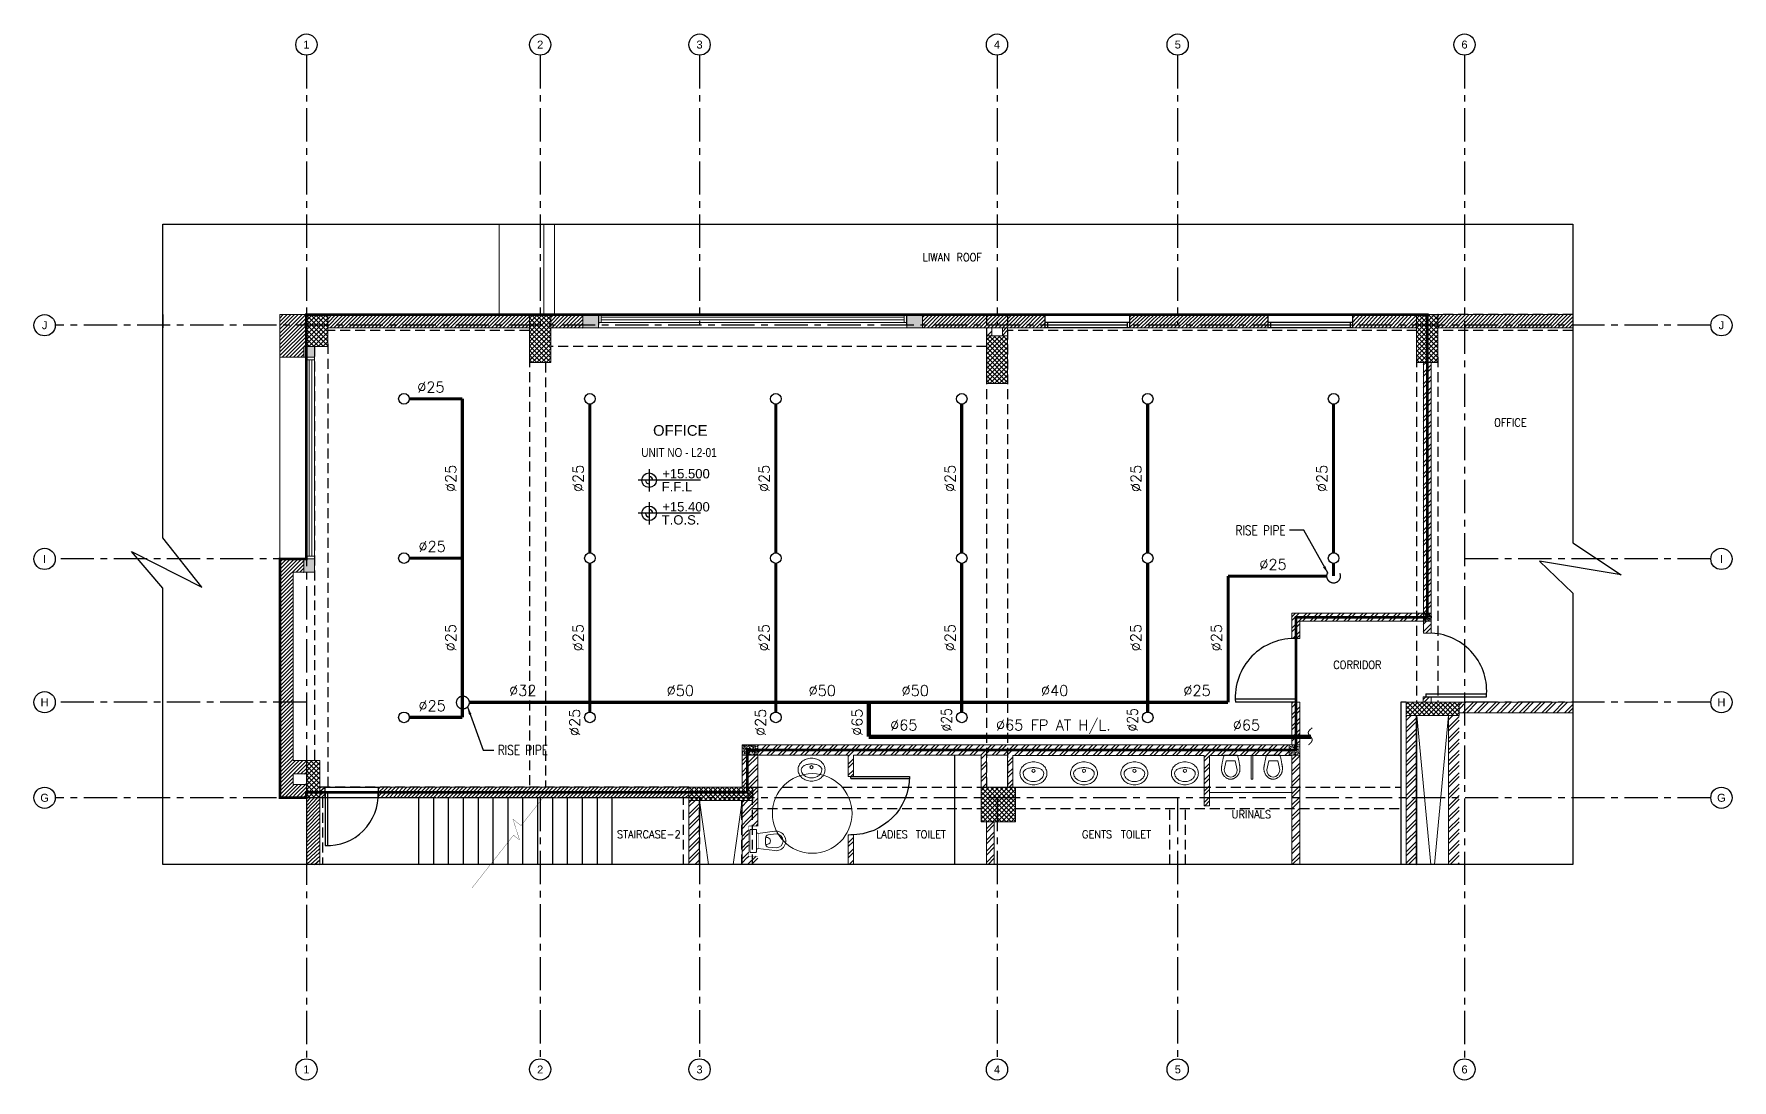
# Model space of a CAD drawing. Header units: metres. Extents: x 4747 to 137220, y 399495 to 419196.
# Drawn here: x 54869 to 86834, y 399495 to 419196 of the extents above; entities that cross this region are included whole.
import ezdxf
from ezdxf.enums import TextEntityAlignment as Align

# ---------------------------------------------------------------- set-up
doc = ezdxf.new("R2010")
doc.units = ezdxf.units.M
doc.header["$LTSCALE"] = 50
doc.header["$MEASUREMENT"] = 0
for name, pattern in [('CENTER', [2, 1.25, -0.25, 0.25, -0.25]), ('DASHED2', [9.525, 6.35, -3.175]), ('FF$0$HIDDEN2', [0.1875, 0.125, -0.0625]), ('HIDDENX2', [0.75, 0.5, -0.25])]:
    doc.linetypes.add(name, pattern=pattern)
for name, color, linetype in [('A - CONCRETE', 1, 'Continuous'), ('A-DOOR', 10, 'Continuous'), ('A-LEVEL', 3, 'Continuous'), ('A-TEXT', 3, 'Continuous'), ('A-WALL HATCH-100', 8, 'Continuous'), ('Axis', 8, 'CENTER'), ('BS-TOILET FUR', 85, 'Continuous'), ('DIM2', 222, 'Continuous'), ('ELEV.', 252, 'Continuous'), ('FF$0$A-CONCRETE HIDDEN', 8, 'FF$0$HIDDEN2'), ('FP-SPR-BRANCH', 4, 'Continuous'), ('FP-SPR-CR-MAIN', 6, 'Continuous'), ('GLAZ', 4, 'Continuous'), ('OUT RETAIL', 253, 'Continuous'), ('P-FIRE-SPR', 6, 'Continuous'), ('P-FIRE-TXT', 181, 'Continuous'), ('P-PIPE-DRA', 40, 'Continuous'), ('S-BEAM', 2, 'Continuous'), ('S-COL-HAT', 8, 'Continuous'), ('SPR..', 3, 'Continuous'), ('stair', 8, 'Continuous'), ('TBK', 7, 'Continuous'), ('WALL', 30, 'Continuous')]:
    doc.layers.add(name, color=color, linetype=linetype)
for name, color, linetype, lineweight in [('A-BLOCK', 2, 'Continuous', 18), ('A-Concrete post &encasement added 28-3-2011', 1, 'Continuous', 5), ('A-CORD.PLUMB', 46, 'Continuous', 9), ('A-GLASS', 4, 'Continuous', 5), ('A-HIDDEN', 8, 'HIDDENX2', 9), ('A-LEASING LINE', 6, 'DASHED2', 9), ('A-PROJECTION', 31, 'Continuous', 15), ('S-COL', 1, 'Continuous', 20)]:
    doc.layers.add(name, color=color, linetype=linetype, lineweight=lineweight)
doc.styles.add('ARIAL', font='ARIALUNI.TTF')
doc.styles.add('FRAME-ARIAL', font='arial.ttf', dxfattribs={"height": 0.35})
doc.styles.add('ROMANS', font='ROMANS.shx', dxfattribs={"width": 0.9})
doc.styles.add('style1', font='arial.ttf')
doc.styles.add('VK', font='arial.ttf', dxfattribs={"width": 0.8})
doc.dimstyles.new('JAHRA CINEMA', dxfattribs={"dimtxt": 180, "dimasz": 150, "dimexe": 50, "dimexo": 50, "dimgap": 80, "dimtad": 1, "dimdec": 0, "dimlfac": 0.1, "dimzin": 1, "dimdsep": 46, "dimtxsty": 'ROMANS', "dimcen": 0.09, "dimdle": 50, "dimclrd": 222, "dimclre": 222, "dimclrt": 3, "dimadec": 0, "dimazin": 0, "dimtfac": 1, "dimtdec": 0, "dimtix": 1, "dimtmove": 2, "dimatfit": 3, "dimfxl": 0.1, "dimtolj": 1, "dimtzin": 0, "dimlwd": -1, "dimarcsym": 0})
pattern_1 = [(45, (50767.404, 156637.68), (-35.355339, 35.355339), [])]
pattern_2 = [(135, (50767.404, 156637.68), (-44.194174, -44.194174), []), (225, (50767.404, 156637.68), (44.194174, -44.194174), [])]
pattern_3 = [(140, (50767.404, 156637.68), (6.275213, 71.726018), [7.5, -82.5]), (85, (50767.404, 156637.68), (-75.219213, -13.875133), [6, -66]), (190.451444, (50767.93, 156643.656), (-68.944, 57.850885), [6.37402, -70.114211]), (136.1842, (50747.4, 156637.68), (16.551928, 106.724133), [11.25, -123.75]), (186.635635, (50748.78, 156646.57), (-97.41186, 93.466195), [9.561034, -105.171376]), (81.184164, (50747.4, 156637.68), (-97.41186, 93.466195), [9, -99]), (111, (50752.404, 156647.68), (40.261889, 59.690705), [7.5, -82.5]), (56, (50752.404, 156647.68), (-72.515005, 24.331533), [6, -66]), (161.451445, (50755.76, 156652.65), (-32.253115, 84.022238), [6.37402, -70.114211]), (127.5, (50767.404, 156637.678), (-33.2893854, 1.2159855), [0, -65.2, 0, -67, 0, -66.25]), (97.5, (50767.404, 156637.68), (-39.441171, 26.3069537), [0, -38.2, 0, -63.7, 0, -25.25]), (57.5, (50767.404, 156615.378), (2.2554872, 53.3822436), [0, -25, 0, -78, 0, -103.5]), (47.5, (50767.404, 156605.38), (-10.010498, 58.318617), [0, -32.5, 0, -51.8, 0, -73.5])]
pattern_4 = [(45, (-498704467.14, -238468702.163), (-35.3553390593, 35.3553390593), [])]
pattern_5 = [(45, (50767.4, 156637.68), (-106.06602, 106.06602), []), (45, (50838.12, 156637.68), (-106.06602, 106.06602), [])]
pattern_6 = [(45, (22361.1, -7468.8), (-106.066017, 106.066017), []), (45, (22431.8, -7468.8), (-106.066017, 106.066017), [])]
pattern_7 = [(45, (50766.4, 156637.68), (-106.06602, 106.06602), []), (45, (50837.12, 156637.68), (-106.06602, 106.06602), [])]

msp = doc.modelspace()

# ---------------------------------------------------------------- texts
at = {"layer": 'A-TEXT', "color": 252, "style": 'ARIAL'}
msp.add_text('OFFICE', height=200, rotation=359.9958, dxfattribs=at).set_placement((66523, 411629))
at = {"layer": 'Axis', "color": 252, "linetype": 'Continuous', "style": 'style1'}
for s, p in [('1', (59998, 418996, 0)), ('2', (64398, 418996, 0)), ('3', (67398, 418996, 0)), ('4', (72998, 418996, 0)), ('5', (76401, 418996, 0)), ('6', (81798, 418996, 0)), ('J', (55069, 413710, 0)), ('J', (86634, 413710, 0)), ('I', (55069, 409310, 0)), ('I', (86634, 409310, 0)), ('H', (55069, 406611, 0)), ('H', (86634, 406611, 0)), ('G', (55069, 404811, 0)), ('G', (86634, 404811, 0)), ('1', (59998, 399695, 0)), ('2', (64398, 399695, 0)), ('3', (67398, 399695, 0)), ('4', (72998, 399695, 0)), ('5', (76401, 399695, 0)), ('6', (81798, 399695, 0))]:
    msp.add_text(s, height=150, dxfattribs=at).set_placement(p, align=Align.MIDDLE)
at = {"layer": 'DIM2', "color": 3, "char_height": 180, "width": 1837.37, "style": 'ROMANS'}
for insert, attachment_point in [((78431, 409938, 0), 3), ((63600, 405620, 0), 7)]:
    msp.add_mtext('\\A1;{\\W0.8;RISE PIPE}', dxfattribs=dict(at, insert=insert, attachment_point=attachment_point))
at = {"layer": 'OUT RETAIL', "color": 252, "style": 'ROMANS', "width": 0.9}
for tag, p in [('LIWAN', (71855, 414991, 0)), ('ROOF', (72474, 414991, 0)), ('OFFICE', (82662, 411877, 0)), ('CORRIDOR', (79782, 407315, 0)), ('URINALS', (77787, 404500, 0)), ('STAIRCASE-2', (66443, 404123, 0)), ('LADIES', (71020, 404123, 0)), ('TOILET', (71752, 404123, 0)), ('GENTS', (74882, 404123, 0)), ('TOILET', (75613, 404123, 0))]:
    msp.add_attdef(tag, text='ROOM', height=150, rotation=0, dxfattribs=at).set_placement(p, align=Align.MIDDLE_CENTER)
at = {"layer": 'P-FIRE-TXT', "style": 'ROMANS'}
for s, p in [('%%C25', (62341, 412545, 0)), ('%%C25', (62364, 409545, 0)), ('%%C25', (78193, 409206, 0)), ('%%C32', (64071, 406830, 0)), ('%%C50', (67036, 406830, 0)), ('%%C50', (69708, 406830, 0)), ('%%C50', (71458, 406830, 0)), ('%%C40', (74083, 406830, 0)), ('%%C25', (76763, 406830, 0)), ('%%C25', (62364, 406545, 0)), ('%%C65', (71243, 406180, 0)), ('%%C65 FP AT H/L.', (74059, 406180, 0)), ('%%C65', (77693, 406180, 0))]:
    msp.add_text(s, height=200, dxfattribs=at).set_placement(p, align=Align.MIDDLE_CENTER)
for s, p in [('%%C25', (62715, 410825, 0)), ('%%C25', (65114, 410825, 0)), ('%%C25', (68614, 410825, 0)), ('%%C25', (72114, 410825, 0)), ('%%C25', (75614, 410825, 0)), ('%%C25', (79114, 410825, 0)), ('%%C25', (62714, 407826, 0)), ('%%C25', (65113, 407826, 0)), ('%%C25', (68613, 407826, 0)), ('%%C25', (72113, 407826, 0)), ('%%C25', (75613, 407826, 0)), ('%%C25', (77128, 407826, 0)), ('%%C25', (65047, 406231, 0)), ('%%C25', (68547, 406231, 0)), ('%%C65', (70364, 406233, 0))]:
    msp.add_text(s, height=200, rotation=90, dxfattribs=at).set_placement(p, align=Align.MIDDLE_CENTER)
at = {"layer": 'P-FIRE-TXT', "style": 'ROMANS', "width": 0.85}
for p in [(72047, 406280, 0), (75547, 406280, 0)]:
    msp.add_text('%%C25', height=200, rotation=90, dxfattribs=at).set_placement(p, align=Align.MIDDLE_CENTER)
at = {"layer": 'TBK', "color": 4, "style": 'FRAME-ARIAL', "width": 0.8}
msp.add_text('UNIT NO - L2-01 ', height=167.96, dxfattribs=at).set_placement((66302, 411230))

# ---------------------------------------------------------------- blocks, each defined once
blk = doc.blocks.new('W1')
at = {"layer": 'A-BLOCK', "color": 8}
blk.add_line((-80, 20), (80, 20), dxfattribs=at)
at = {"layer": 'GLAZ'}
for p, q in [((80, 5), (-80, 5)), ((-75, 5), (-75, -5)), ((75, 0), (-75, 0)), ((75, 5), (75, -5)), ((80, -5), (-80, -5))]:
    blk.add_line(p, q, dxfattribs=at)
at = {"layer": 'WALL'}
for p, q in [((-80, 20), (-80, -5)), ((80, -5), (80, 20))]:
    blk.add_line(p, q, dxfattribs=at)
blk = doc.blocks.new('DOOR SINGLE1')
at = {"layer": 'A-DOOR'}
for p, q in [((-11552.4, 19407.6), (-11555.3, 19407.6)), ((-11555.3, 19407.6), (-11555.3, 19327.6)), ((-11552.4, 19407.6), (-11552.4, 19327.6))]:
    blk.add_line(p, q, dxfattribs=at)
blk.add_arc((-11555.3, 19407.6), 80, 270, 0, dxfattribs=at)
blk = doc.blocks.new('159')
at = {"layer": 'A-CORD.PLUMB', "linetype": 'Continuous'}
for p, q in [((-499019374, -238983892, 0), (-499019174, -238983892, 0)), ((-499019174, -238983892, 0), (-499019174, -238984542, 0))]:
    blk.add_line(p, q, dxfattribs=at)
at = {"layer": 'A-CORD.PLUMB', "ltscale": 0.5}
for p, q in [((-499019596, -238984091), (-499019771, -238984072)), ((-499019541, -238984153), (-499019541, -238984292)), ((-499019596, -238984354), (-499019771, -238984374)), ((-499019174, -238984542, 0), (-499019374, -238984542, 0))]:
    blk.add_line(p, q, dxfattribs=at)
blk.add_lwpolyline([(-499019374, -238984386), (-499019739, -238984433, -1.137773), (-499019739, -238984012), (-499019374, -238984059), (-499019374, -238984386)], format="xyb", dxfattribs=at)
for centre, radius, start, end in [((-499019766, -238984223), 151, 91.6855, 180), ((-499019766, -238984223), 151, 180, 268.3145), ((-499019570, -238984223), 75.1, 67.0688, 292.9312), ((-499019604, -238984153), 62.5, 0, 82.6251), ((-499019604, -238984292), 62.5, 277.3749, 0)]:
    blk.add_arc(centre, radius, start, end, dxfattribs=at)
at = {"ltscale": 0.5}
blk.add_wipeout([(-499019374, -238983892), (-499019174, -238983892), (-499019174, -238984542), (-499019374, -238984542)], dxfattribs=at).translate(0, 0, 0).dxf.layer = 'A-CORD.PLUMB'
at = {"layer": 'A-CORD.PLUMB', "ltscale": 0.5}
for p, q in [((-499019374, -238984055), (-499019344, -238984055)), ((-499019374, -238984390, 0), (-499019344, -238984390))]:
    blk.add_line(p, q, dxfattribs=at)
blk.add_lwpolyline([(-499019221, -238984473), (-499019324, -238984473, -0.414214), (-499019344, -238984453), (-499019344, -238983993, -0.414214), (-499019324, -238983973), (-499019221, -238983973, -0.414214), (-499019201, -238983993), (-499019201, -238984453, -0.414214)], format="xyb", close=True, dxfattribs=at)
blk = doc.blocks.new('WB')
blk.add_lwpolyline([(-254, -48, -0.113803), (-235, 33, -0.103571), (-180, 105, -0.091769), (-99, 151, -0.084871), (0, 168, -0.084871), (99, 151, -0.091769), (180, 105, -0.103571), (235, 33, -0.113803), (254, -48, -0.113803), (235, -129, -0.103571), (180, -200, -0.091769), (99, -247, -0.084871), (0, -264, -0.084871), (-99, -247, -0.091769), (-180, -200, -0.103571), (-235, -129, -0.113803)], format="xyb", close=True)
for points in [[(-194, -48, -0.161298), (-182, -10, -0.106182), (-137, 29, -0.070452), (-78, 51, -0.056719), (0, 60, -0.056719), (78, 51, -0.070452), (137, 29, -0.106182), (182, -10, -0.161298), (194, -48, -0.161298)], [(194, -48, -0.113803), (181, -102, -0.103571), (141, -155, -0.091769), (79, -190, -0.084871), (0, -204, -0.084871), (-79, -190, -0.091769), (-141, -155, -0.103571), (-181, -102, -0.113803), (-194, -48, -0.113803)]]:
    blk.add_lwpolyline(points, format="xyb")
blk.add_circle((0, 0), 30)
blk = doc.blocks.new('HK')
for points in [[(82.2, 0), (-17.8, 0)], [(0, 17.8), (0, -17.8)]]:
    blk.add_lwpolyline(points)
at = {"const_width": 11.7}
for points in [[(-5.8, 0, 0.414214), (0, -5.8, 1)], [(5.8, 0, 0.414214), (0, 5.8, 1)]]:
    blk.add_lwpolyline(points, format="xyb", dxfattribs=at)
blk.add_circle((0, 0), 11.7)
at = {"style": 'VK'}
for tag, p in [('REL', (21, 3)), ('APS', (20.2, -18))]:
    blk.add_attdef(tag, p, '', height=15, dxfattribs=at)
blk = doc.blocks.new('PENDENT SPR')
at = {"layer": 'P-FIRE-SPR'}
blk.add_circle((0, 0), 0.1, dxfattribs=at)
blk = doc.blocks.new('*U10')
at = {"layer": 'P-PIPE-DRA', "color": 1, "const_width": 0.02}
blk.add_lwpolyline([(0.165, -0.035), (0.144, -0.013), (0.124, 0.007), (0.114, 0.016), (0.104, 0.023), (0.094, 0.029), (0.083, 0.034), (0.073, 0.036), (0.063, 0.037), (0.052, 0.035), (0.042, 0.03), (0.031, 0.024), (0.021, 0.017), (-0.001, 0), (-0.022, -0.018), (-0.032, -0.025), (-0.042, -0.032), (-0.053, -0.036), (-0.063, -0.039), (-0.073, -0.039), (-0.083, -0.036), (-0.093, -0.031), (-0.102, -0.025), (-0.112, -0.017), (-0.122, -0.008), (-0.141, 0.013), (-0.16, 0.037)], dxfattribs=at)

# ---------------------------------------------------------------- hatches: boundary and pattern name
at = {"layer": 'A-Concrete post &encasement added 28-3-2011', "ltscale": 15}
h = msp.add_hatch(dxfattribs=at)
h.set_pattern_fill('AR-CONC', color=252, scale=10, angle=90)
h.set_pattern_definition(pattern_3)
h.paths.add_polyline_path([(65498, 413910), (65198, 413910), (65198, 413660), (65498, 413660)])
h.paths.add_polyline_path([(71598, 413910), (71298, 413910), (71298, 413660), (71598, 413660)])
h = msp.add_hatch(dxfattribs=at)
h.set_pattern_fill('AR-CONC', color=252, scale=10, angle=90)
h.set_pattern_definition(pattern_3)
h.paths.add_polyline_path([(59948, 413110), (60148, 413110), (60148, 413310), (59948, 413310)])
h.paths.add_polyline_path([(59948, 409060), (60148, 409060), (60148, 409310), (59948, 409310)])
h = msp.add_hatch(dxfattribs=at)
h.set_pattern_fill('AR-CONC', color=252, scale=10, angle=90)
h.set_pattern_definition([(140, (50768.385, 156637.68), (6.275213, 71.726018), [7.5, -82.5]), (85, (50768.385, 156637.68), (-75.219213, -13.875133), [6, -66]), (190.451444, (50768.91, 156643.656), (-68.944, 57.850885), [6.37402, -70.114211]), (136.1842, (50748.385, 156637.68), (16.551928, 106.724133), [11.25, -123.75]), (186.635635, (50749.76, 156646.57), (-97.41186, 93.466195), [9.561034, -105.171376]), (81.184164, (50748.38, 156637.68), (-97.41186, 93.466195), [9, -99]), (111, (50753.385, 156647.68), (40.261889, 59.690705), [7.5, -82.5]), (56, (50753.385, 156647.68), (-72.515005, 24.331533), [6, -66]), (161.451445, (50756.74, 156652.65), (-32.253115, 84.022238), [6.37402, -70.114211]), (127.5, (50768.385, 156637.678), (-33.2893854, 1.2159855), [0, -65.2, 0, -67, 0, -66.25]), (97.5, (50768.385, 156637.68), (-39.441171, 26.3069537), [0, -38.2, 0, -63.7, 0, -25.25]), (57.5, (50768.385, 156615.378), (2.2554872, 53.3822436), [0, -25, 0, -78, 0, -103.5]), (47.5, (50768.385, 156605.38), (-10.010498, 58.318617), [0, -32.5, 0, -51.8, 0, -73.5])])
h.paths.add_polyline_path([(81023, 408286), (81173, 408286), (81173, 408136), (81023, 408136)])
h = msp.add_hatch(dxfattribs=at)
h.set_pattern_fill('AR-CONC', color=252, scale=10, angle=90)
h.set_pattern_definition(pattern_3)
h.paths.add_polyline_path([(68498, 405611), (68198, 405611), (68198, 405811), (68498, 405811)])
h = msp.add_hatch(dxfattribs=at)
h.set_pattern_fill('AR-CONC', color=252, scale=10, angle=90)
h.set_pattern_definition(pattern_3)
h.paths.add_polyline_path([(78498, 405811), (78698, 405811), (78698, 405611), (78498, 405611)])
at = {"layer": 'A-WALL HATCH-100'}
h = msp.add_hatch(dxfattribs=at)
h.set_pattern_fill('ANSI31', color=252, scale=400, style=0)
h.set_pattern_definition(pattern_1)
h.paths.add_polyline_path([(65198, 413910), (64598, 413910), (64598, 413710), (65198, 413710)])
h.paths.add_polyline_path([(65198, 413710), (64598, 413710), (64598, 413660), (65198, 413660)])
h.paths.add_polyline_path([(64198, 413910), (60398, 413910), (60398, 413710), (64198, 413710)])
h.paths.add_polyline_path([(64198, 413710), (60398, 413710), (60398, 413660), (64198, 413660)])
h.paths.add_polyline_path([(59998, 413910), (59498, 413910), (59498, 413710), (59998, 413710)])
h.paths.add_polyline_path([(59998, 413710), (59498, 413710), (59498, 413110), (59948, 413110), (59948, 413310), (59998, 413310)])
h = msp.add_hatch(dxfattribs=at)
h.set_pattern_fill('ANSI31', color=252, scale=400, style=0)
h.set_pattern_definition(pattern_1)
h.paths.add_polyline_path([(72998, 413910), (72998, 413710), (72998, 413660), (73898, 413660), (73898, 413910), (71298, 413910), (71298, 413660), (72998, 413660), (72998, 413710)])
h.paths.add_polyline_path([(71598, 413910), (71298, 413910), (71298, 413660), (71598, 413660)])
h = msp.add_hatch(dxfattribs=at)
h.set_pattern_fill('ANSI32', color=252, scale=400, style=0)
h.set_pattern_definition(pattern_5)
h.paths.add_polyline_path([(72898, 413660), (72798, 413660), (72798, 413510), (72898, 413510)])
h.paths.add_polyline_path([(73198, 413660), (73098, 413660), (73098, 413510), (73198, 413510)])
h = msp.add_hatch(dxfattribs=at)
h.set_pattern_fill('ANSI31', color=252, scale=400, angle=360, style=0)
h.set_pattern_definition(pattern_4)
h.paths.add_polyline_path([(78098, 413660), (78098, 413910), (75498, 413910), (75498, 413660)])
h = msp.add_hatch(dxfattribs=at)
h.set_pattern_fill('ANSI31', color=252, scale=400, angle=360, style=0)
h.set_pattern_definition(pattern_4)
h.paths.add_polyline_path([(81297, 413910), (81297, 413710), (81297, 413710), (81297, 413660), (82259, 413660), (83836, 413660), (83836, 413910), (82289, 413910), (79698, 413910), (79698, 413660), (80897, 413660), (80897, 413910)])
h = msp.add_hatch(dxfattribs=at)
h.set_pattern_fill('ANSI32', color=252, scale=400, style=0)
h.set_pattern_definition(pattern_7)
h.paths.add_polyline_path([(81023, 408286), (78547, 408286), (78548, 407810), (78698, 407810), (78698, 408136), (81023, 408136)])
h.paths.add_polyline_path([(81023, 408286), (81172, 408286), (81172, 413010), (81022, 413010)])
h.paths.add_polyline_path([(81173, 408136), (81023, 408136), (81022, 407911), (81172, 407911)])
h = msp.add_hatch(dxfattribs=at)
h.set_pattern_fill('ANSI31', color=252, scale=400, angle=360, style=0)
h.set_pattern_definition([(45, (50767.404, 156637.68), (-35.355339, 35.355339), [])])
edge = h.paths.add_edge_path()
edge.add_arc((60260, 404688), 500, 121.5778, 156.6509)
edge.add_line((59801, 404886), (59998, 404886))
edge.add_line((59998, 404886), (59998, 405114))
edge = h.paths.add_edge_path()
edge.add_line((59998, 404886), (59801, 404886))
edge.add_arc((59448, 404989), 367, 331.0526, 343.7527, ccw=False)
edge.add_line((59770, 404811), (59998, 404811))
edge.add_line((59998, 404811), (59998, 404886))
edge = h.paths.add_edge_path()
edge.add_line((59801, 404886), (59498, 404886))
edge.add_line((59498, 404886), (59498, 404811))
edge.add_line((59498, 404811), (59770, 404811))
edge.add_arc((59448, 404989), 367, 331.0527, 343.7527)
h.paths.add_polyline_path([(59948, 409060), (59948, 409310), (59498, 409310), (59498, 406486), (59748, 406486), (59748, 409060)])
h.paths.add_polyline_path([(59748, 405261), (59998, 405261), (59998, 405511), (59748, 405511), (59748, 406486), (59498, 406486), (59498, 405719), (59748, 405227)])
edge = h.paths.add_edge_path()
edge.add_line((59927, 405061), (59832, 405061))
edge.add_line((59832, 405061), (59866, 404995))
edge.add_arc((60260, 404688), 500, 131.7279, 142.0562, ccw=False)
edge = h.paths.add_edge_path()
edge.add_line((59832, 405061), (59748, 405061))
edge.add_line((59748, 405061), (59748, 405227))
edge.add_line((59748, 405227), (59498, 405719))
edge.add_line((59498, 405719), (59498, 404886))
edge.add_line((59498, 404886), (59801, 404886))
edge.add_arc((60260, 404688), 500, 142.0562, 156.6509, ccw=False)
edge.add_line((59866, 404995), (59832, 405061))
h = msp.add_hatch(dxfattribs=at)
h.set_pattern_fill('ANSI32', color=252, scale=400)
h.set_pattern_definition(pattern_6)
h.paths.add_polyline_path([(83836, 406610), (81698, 406610), (81698, 406411), (83836, 406411)])
h.paths.add_polyline_path([(81698, 406360), (81498, 406360), (81498, 404425), (81698, 404425)])
h.paths.add_polyline_path([(80898, 406361), (80898, 404982), (80898, 404982), (80898, 404782), (80898, 404782), (80898, 404425), (80898, 404425)])
h.paths.add_polyline_path([(80898, 403992), (80898, 403553), (80897, 404425), (80898, 404425)])
h.paths.add_polyline_path([(81498, 403553), (81698, 403553), (81698, 404423), (81498, 404425)])
h = msp.add_hatch(dxfattribs=at)
h.set_pattern_fill('ANSI32', color=252, scale=400, style=0)
h.set_pattern_definition(pattern_7)
h.paths.add_polyline_path([(81172, 406711), (81022, 406711), (81022, 406610), (81172, 406611)])
h = msp.add_hatch(dxfattribs=at)
h.set_pattern_fill('ANSI32', color=252, scale=400, style=0)
h.set_pattern_definition(pattern_5)
h.paths.add_polyline_path([(80698, 405811), (80698, 405611)], flags=17)
h.paths.add_polyline_path([(80898, 406360), (80698, 406360), (80698, 403553), (80898, 403553), (80898, 404786), (80898, 404782), (80901, 404425), (80898, 404425)])
h.paths.add_polyline_path([(80698, 405811), (80898, 405811), (80898, 405801), (80698, 405801)], flags=17)
h = msp.add_hatch(dxfattribs=at)
h.set_pattern_fill('ANSI32', color=252, scale=400, style=0)
h.set_pattern_definition(pattern_5)
h.paths.add_polyline_path([(68297, 405611), (68198, 405611), (68198, 405011), (68297, 405011)])
h = msp.add_hatch(dxfattribs=at)
h.set_pattern_fill('ANSI31', color=252, scale=400, angle=360, style=0)
h.set_pattern_definition(pattern_4)
h.paths.add_polyline_path([(60348, 404886), (60248, 404886), (60248, 404811), (60348, 404811), (60348, 404786)])
h.paths.add_polyline_path([(60348, 405011), (60248, 405011), (60248, 404886), (60348, 404886)])
h.paths.add_polyline_path([(59998, 403553), (60248, 403553), (60248, 403645), (60248, 403645), (60248, 404811), (59998, 404811)])
h = msp.add_hatch(dxfattribs=at)
h.set_pattern_fill('ANSI31', color=252, scale=400, angle=360, style=0)
h.set_pattern_definition(pattern_4)
edge = h.paths.add_edge_path()
edge.add_line((67198, 404811), (67198, 405011))
edge.add_line((67210, 405011), (61898, 405011))
edge.add_line((61898, 405011), (61348, 405011))
edge.add_line((61348, 405011), (61348, 404811))
edge.add_line((61348, 404811), (61598, 404811))
edge.add_line((61598, 404811), (61598, 404811))
edge.add_line((61598, 404811), (61898, 404811))
edge.add_line((61898, 404811), (61898, 404811))
edge.add_line((61898, 404811), (67191, 404811))
h = msp.add_hatch(dxfattribs=at)
h.set_pattern_fill('ANSI32', color=252, scale=400, style=0)
h.set_pattern_definition(pattern_5)
h.paths.add_polyline_path([(67198, 403553), (67398, 403553), (67398, 404761), (67198, 404761)])
h = msp.add_hatch(dxfattribs=at)
h.set_pattern_fill('ANSI32', color=252, scale=400)
h.set_pattern_definition(pattern_6)
h.paths.add_polyline_path([(68198, 403553), (68297, 403553), (68297, 404761), (68198, 404761)])
at = {"layer": 'S-COL-HAT', "ltscale": 15}
h = msp.add_hatch(dxfattribs=at)
h.set_pattern_fill('ANSI37', color=252, scale=500, angle=90)
h.set_pattern_definition(pattern_2)
h.paths.add_polyline_path([(60398, 413310), (60398, 413910), (59998, 413910), (59998, 413310)])
h = msp.add_hatch(dxfattribs=at)
h.set_pattern_fill('ANSI37', color=252, scale=500, angle=90)
h.set_pattern_definition(pattern_2)
h.paths.add_polyline_path([(64598, 413910), (64198, 413910), (64198, 413010), (64598, 413010)])
h = msp.add_hatch(dxfattribs=at)
h.set_pattern_fill('ANSI37', color=252, scale=500, angle=90)
h.set_pattern_definition(pattern_2)
h.paths.add_polyline_path([(81297, 413910), (80897, 413910), (80897, 413010), (81297, 413010)])
h = msp.add_hatch(dxfattribs=at)
h.set_pattern_fill('ANSI37', color=252, scale=500, angle=90)
h.set_pattern_definition(pattern_2)
h.paths.add_polyline_path([(73198, 413510), (72798, 413510), (72798, 412610), (73198, 412610)])
h = msp.add_hatch(dxfattribs=at)
h.set_pattern_fill('ANSI37', color=252, scale=500, angle=90)
h.set_pattern_definition(pattern_2)
h.paths.add_polyline_path([(80698, 406610), (80698, 406360), (81698, 406360), (81698, 406610)])
h = msp.add_hatch(dxfattribs=at)
h.set_pattern_fill('ANSI37', color=252, scale=500, angle=90)
h.set_pattern_definition(pattern_2)
h.paths.add_polyline_path([(60248, 405511), (59998, 405511), (59998, 404811), (60248, 404811)])
h = msp.add_hatch(dxfattribs=at)
h.set_pattern_fill('ANSI37', color=252, scale=500, angle=90)
h.set_pattern_definition(pattern_2)
h.paths.add_polyline_path([(67198, 405011), (67198, 404761), (68398, 404761), (68398, 405011)])
h = msp.add_hatch(dxfattribs=at)
h.set_pattern_fill('ANSI37', color=252, scale=500, angle=90)
h.set_pattern_definition([(135, (50767.406, 210038.107), (-44.194174, -44.194174), []), (225, (50767.406, 210038.107), (44.194174, -44.194174), [])])
h.paths.add_polyline_path([(73348, 405011), (72698, 405011), (72698, 404361), (73348, 404361)])

# ---------------------------------------------------------------- linework, layer by layer
at = {"layer": 'A-BLOCK', "color": 252}
for p, q in [((57299, 413910, 0), (57299, 413660, 0)), ((65498, 413910, 0), (59498, 413910, 0)), ((59498, 413110, 0), (59498, 413910, 0)), ((60398, 413660, 0), (64198, 413660, 0)), ((64598, 413660, 0), (65498, 413660, 0)), ((73898, 413910, 0), (71298, 413910, 0)), ((71298, 413660, 0), (71298, 413910, 0)), ((71298, 413660, 0), (73898, 413660, 0)), ((78098, 413910, 0), (75498, 413910, 0)), ((75498, 413910, 0), (75498, 413660, 0)), ((75498, 413660, 0), (78098, 413660, 0)), ((78098, 413910, 0), (78098, 413660, 0)), ((83836, 413910, 0), (79698, 413910, 0)), ((79698, 413910, 0), (79698, 413660, 0)), ((79698, 413660, 0), (80901, 413660, 0)), ((81297, 413660, 0), (83836, 413660, 0)), ((59498, 413110, 0), (60148, 413110, 0)), ((81023, 413010, 0), (81023, 407911, 0)), ((81173, 413010, 0), (81173, 407911, 0)), ((60148, 409310, 0), (59498, 409310, 0)), ((59498, 409310, 0), (59498, 404811, 0)), ((59948, 409060, 0), (59748, 409060, 0)), ((59748, 409060, 0), (59748, 405511, 0)), ((78548, 407810, 0), (78548, 408286, 0)), ((78548, 408286, 0), (81023, 408286, 0)), ((78698, 407810, 0), (78698, 408136, 0)), ((78698, 408136, 0), (81023, 408136, 0)), ((81173, 407911, 0), (81023, 407911, 0)), ((78548, 407810, 0), (78698, 407810, 0)), ((78548, 405811, 0), (78548, 406611, 0)), ((78548, 406611, 0), (78698, 406611, 0)), ((78698, 406611, 0), (78698, 403553, 0)), ((81172, 406711, 0), (81022, 406711, 0)), ((81022, 406711, 0), (81022, 406610, 0)), ((81172, 406711, 0), (81172, 406610, 0)), ((81698, 406610, 0), (83836, 406610, 0)), ((80698, 406360, 0), (80698, 403553, 0)), ((80898, 406360, 0), (80898, 403553, 0)), ((81498, 406360, 0), (81498, 403553, 0)), ((81698, 406410, 0), (83836, 406410, 0)), ((68198, 405811, 0), (68198, 405011, 0)), ((68398, 405811, 0), (78548, 405811, 0)), ((59998, 405511, 0), (59748, 405511, 0)), ((76898, 405610, 0), (73298, 405610, 0)), ((73298, 405610, 0), (73298, 405011, 0)), ((76898, 404661, 0), (76898, 405610, 0)), ((78548, 405610, 0), (76998, 405610, 0)), ((76998, 405610, 0), (76998, 404661, 0)), ((78548, 403553, 0), (78548, 405610, 0)), ((59998, 405261, 0), (59748, 405261, 0)), ((67198, 405011, 0), (61348, 405011, 0)), ((61348, 405011, 0), (61348, 404811, 0)), ((61898, 405011, 0), (67198, 405011, 0)), ((59998, 404811, 0), (59998, 403553, 0)), ((61348, 404811, 0), (67198, 404811, 0)), ((61898, 404811, 0), (67198, 404811, 0)), ((67198, 404761, 0), (67198, 403553, 0)), ((67398, 404761, 0), (67398, 403553, 0)), ((68198, 404761, 0), (68198, 403553, 0)), ((68198, 404761, 0), (68198, 403553, 0)), ((76998, 404661, 0), (76898, 404661, 0)), ((70197, 404111, 0), (70197, 403553, 0)), ((70297, 404111, 0), (70197, 404111, 0)), ((70297, 404111, 0), (70297, 403553, 0))]:
    msp.add_line(p, q, dxfattribs=at)
at = {"layer": 'A-BLOCK', "color": 252, "elevation": 0}
for points in [[(72798, 413510), (72798, 413660)], [(72898, 413510), (72898, 413660)], [(73098, 413510), (73098, 413660)], [(73198, 413510), (73198, 413660)], [(72798, 405011), (72798, 405611), (73198, 405611), (73198, 405011)], [(59998, 405261), (59748, 405261), (59748, 405061), (59998, 405061)], [(60248, 403553), (60248, 404811), (60348, 404811), (60348, 405011), (60248, 405011)], [(59498, 404811), (59998, 404811)], [(72797, 404361), (72797, 403553)], [(72947, 403553), (72947, 404361)]]:
    msp.add_lwpolyline(points, dxfattribs=at)
at = {"layer": 'A-Concrete post &encasement added 28-3-2011', "color": 252, "ltscale": 15}
for p, q in [((65498, 413910, 0), (65498, 413660, 0)), ((59998, 409310, 0), (60148, 409310, 0)), ((60148, 409060, 0), (60148, 409310, 0))]:
    msp.add_line(p, q, dxfattribs=at)
at = {"layer": 'A-Concrete post &encasement added 28-3-2011', "color": 252, "ltscale": 15, "elevation": 0}
for points in [[(65498, 413910), (65198, 413910), (65198, 413660), (65498, 413660)], [(59948, 409060), (60148, 409060), (60148, 409310), (59948, 409310)], [(81023, 408286), (81173, 408286), (81173, 408136), (81023, 408136)], [(68498, 405611), (68198, 405611), (68198, 405811), (68498, 405811)], [(78498, 405811), (78698, 405811), (78698, 405611), (78498, 405611)]]:
    msp.add_lwpolyline(points, close=True, dxfattribs=at)
msp.add_lwpolyline([(60148, 413110), (60148, 413310), (59948, 413310), (59948, 413110), (60148, 413110), (60148, 413310)], dxfattribs=at)
at = {"layer": 'A-CORD.PLUMB', "color": 252}
for p, q in [((77782, 405611, 0), (77782, 405160, 0)), ((77812, 405611, 0), (77812, 405160, 0)), ((77782, 405160, 0), (77812, 405160, 0)), ((78548, 404911, 0), (76997, 404911, 0))]:
    msp.add_line(p, q, dxfattribs=at)
at = {"layer": 'A-CORD.PLUMB', "color": 252, "elevation": 0}
for points in [[(77383, 405161), (77388, 405160), (77392, 405160), (77395, 405161), (77397, 405161), (77397, 405161), (77398, 405161), (77400, 405161), (77403, 405161), (77407, 405161), (77412, 405162), (77418, 405163), (77424, 405164), (77432, 405166), (77440, 405168), (77449, 405171), (77458, 405175), (77467, 405179), (77477, 405185), (77486, 405191), (77496, 405199), (77506, 405207), (77516, 405217), (77526, 405228), (77535, 405241), (77544, 405255), (77549, 405264), (77554, 405273), (77557, 405282), (77561, 405291), (77564, 405300), (77566, 405309), (77568, 405318), (77568, 405327), (77569, 405335), (77570, 405343), (77571, 405351), (77571, 405358), (77571, 405365), (77571, 405372), (77571, 405377), (77570, 405383), (77570, 405388), (77569, 405392), (77569, 405395), (77568, 405398), (77568, 405398), (77569, 405401), (77568, 405404), (77567, 405409), (77566, 405416), (77565, 405423), (77564, 405432), (77562, 405441), (77560, 405452), (77558, 405463), (77556, 405475), (77553, 405488), (77551, 405502), (77548, 405516), (77545, 405531), (77541, 405546), (77538, 405562), (77534, 405578), (77530, 405594), (77525, 405611), (77269, 405611), (77265, 405594), (77261, 405578), (77257, 405562), (77253, 405546), (77250, 405531), (77247, 405516), (77244, 405502), (77241, 405488), (77238, 405475), (77236, 405463), (77234, 405452), (77232, 405441), (77230, 405432), (77229, 405423), (77228, 405416), (77227, 405409), (77226, 405404), (77225, 405401), (77225, 405398), (77225, 405398), (77224, 405395), (77224, 405392), (77223, 405388), (77223, 405383), (77222, 405377), (77222, 405371), (77222, 405365), (77222, 405358), (77222, 405350), (77223, 405343), (77223, 405335), (77225, 405326), (77226, 405318), (77228, 405309), (77230, 405300), (77233, 405291), (77236, 405282), (77240, 405272), (77245, 405263), (77250, 405254), (77260, 405239), (77270, 405226), (77280, 405214), (77290, 405204), (77300, 405195), (77310, 405188), (77320, 405181), (77330, 405176), (77339, 405172), (77348, 405168), (77356, 405165), (77364, 405163), (77371, 405162), (77378, 405161)], [(78183, 405161), (78188, 405160), (78192, 405160), (78195, 405161), (78197, 405161), (78197, 405161), (78198, 405161), (78200, 405161), (78203, 405161), (78207, 405161), (78212, 405162), (78218, 405163), (78224, 405164), (78232, 405166), (78240, 405168), (78249, 405171), (78258, 405175), (78267, 405179), (78277, 405185), (78286, 405191), (78296, 405199), (78306, 405207), (78316, 405217), (78326, 405228), (78335, 405241), (78344, 405255), (78349, 405264), (78354, 405273), (78357, 405282), (78361, 405291), (78364, 405300), (78366, 405309), (78368, 405318), (78368, 405327), (78369, 405335), (78370, 405343), (78371, 405351), (78371, 405358), (78371, 405365), (78371, 405372), (78371, 405377), (78370, 405383), (78370, 405388), (78369, 405392), (78369, 405395), (78368, 405398), (78368, 405398), (78369, 405401), (78368, 405404), (78367, 405409), (78366, 405416), (78365, 405423), (78364, 405432), (78362, 405441), (78360, 405452), (78358, 405463), (78356, 405475), (78353, 405488), (78351, 405502), (78348, 405516), (78345, 405531), (78341, 405546), (78338, 405562), (78334, 405578), (78330, 405594), (78325, 405611), (78069, 405611), (78065, 405594), (78061, 405578), (78057, 405562), (78053, 405546), (78050, 405531), (78047, 405516), (78044, 405502), (78041, 405488), (78038, 405475), (78036, 405463), (78034, 405452), (78032, 405441), (78030, 405432), (78029, 405423), (78028, 405416), (78027, 405409), (78026, 405404), (78025, 405401), (78025, 405398), (78025, 405398), (78024, 405395), (78024, 405392), (78023, 405388), (78023, 405383), (78022, 405377), (78022, 405371), (78022, 405365), (78022, 405358), (78022, 405350), (78023, 405343), (78023, 405335), (78025, 405326), (78026, 405318), (78028, 405309), (78030, 405300), (78033, 405291), (78036, 405282), (78040, 405272), (78045, 405263), (78050, 405254), (78060, 405239), (78070, 405226), (78080, 405214), (78090, 405204), (78100, 405195), (78110, 405188), (78120, 405181), (78130, 405176), (78139, 405172), (78148, 405168), (78156, 405165), (78164, 405163), (78171, 405162), (78178, 405161)]]:
    msp.add_lwpolyline(points, close=True, dxfattribs=at)
for points in [[(77483, 405507), (77312, 405507), (77275, 405340, 0.392296), (77397, 405200)], [(77483, 405507), (77519, 405340, -0.392296), (77397, 405200)], [(78283, 405507), (78112, 405507), (78075, 405340, 0.392296), (78197, 405200)], [(78283, 405507), (78319, 405340, -0.392296), (78197, 405200)]]:
    msp.add_lwpolyline(points, format="xyb", dxfattribs=at)
at = {"layer": 'A-DOOR', "color": 252}
for p, q in [((78627, 406671, 0), (77482, 406671, 0)), ((78627, 406611, 0), (77487, 406611, 0)), ((78627, 406671, 0), (78627, 406611, 0)), ((81070, 406770, 0), (81070, 406711, 0)), ((81070, 406770, 0), (82214, 406770, 0)), ((81070, 406711, 0), (82210, 406711, 0))]:
    msp.add_line(p, q, dxfattribs=at)
at = {"layer": 'A-DOOR', "color": 252, "elevation": 0}
msp.add_lwpolyline([(60398, 403911), (60398, 404911), (60348, 404911), (60348, 403911)], dxfattribs=at)
at = {"layer": 'A-DOOR', "color": 252}
for centre, radius, start, end in [((81126, 406822, 0), 1090, 354.1266, 87.0568), ((78591, 406704, 0), 1108, 86.8448, 184.7955), ((60391, 404868, 0), 958, 267.4475, 2.5525)]:
    msp.add_arc(centre, radius, start, end, dxfattribs=at)
at = {"layer": 'A-GLASS', "color": 252}
for p, q in [((65469, 413660, 0), (71298, 413660, 0)), ((71298, 413910, 0), (65498, 413910, 0)), ((71298, 413760, 0), (65498, 413760, 0)), ((65548, 413910, 0), (65548, 413760, 0)), ((71248, 413860, 0), (65548, 413860, 0)), ((71248, 413810, 0), (65548, 413810, 0)), ((71248, 413910, 0), (71248, 413760, 0)), ((71298, 413910, 0), (71298, 413760, 0)), ((59498, 413110, 0), (59498, 409310, 0)), ((59998, 409310, 0), (59998, 413110, 0)), ((60148, 413110, 0), (59998, 413110, 0)), ((60048, 409360, 0), (60048, 413060, 0)), ((60098, 409360, 0), (60098, 413060, 0)), ((60148, 409310, 0), (60148, 413110, 0)), ((59998, 409360, 0), (60148, 409360, 0))]:
    msp.add_line(p, q, dxfattribs=at)
at = {"layer": 'A-GLASS', "color": 252, "elevation": 0}
msp.add_lwpolyline([(59998, 413060), (60148, 413060)], dxfattribs=at)
at = {"layer": 'A-HIDDEN', "color": 252, "linetype": 'Continuous', "ltscale": 5}
for p, q in [((80898, 406360, 0), (81165, 403553, 0)), ((81230, 403553, 0), (81498, 406360, 0)), ((67398, 404761, 0), (67568, 403553)), ((68198, 404761, 0), (68029, 403553, 0))]:
    msp.add_line(p, q, dxfattribs=at)
at = {"layer": 'A-HIDDEN', "color": 252, "ltscale": 5}
msp.add_line((81498, 406360, 0), (81498, 403553, 0), dxfattribs=at)
at = {"layer": 'A-LEASING LINE', "color": 9, "const_width": 50, "elevation": 0}
msp.add_lwpolyline([(81098, 413910), (59998, 413910), (59998, 409310), (59498, 409310), (59498, 404811), (59998, 404811), (59998, 404911), (68298, 404911), (68298, 405711), (78623, 405711), (78623, 408211), (81098, 408211), (81098, 413910)], close=True, dxfattribs=at)
at = {"layer": 'A-PROJECTION', "color": 252}
for p, q in [((64469, 415613, 0), (64469, 413910, 0)), ((64669, 415613, 0), (64669, 413910, 0))]:
    msp.add_line(p, q, dxfattribs=at)
at = {"layer": 'A-PROJECTION', "color": 252, "elevation": 0}
msp.add_lwpolyline([(63629, 415613), (63629, 413910)], dxfattribs=at)
at = {"layer": 'Axis', "color": 252, "ltscale": 10}
for p, q in [((59998, 418796, 0), (59998, 399895, 0)), ((64398, 418796, 0), (64398, 413710, 0)), ((67398, 418796, 0), (67398, 413710, 0)), ((72998, 418796, 0), (72998, 413710, 0)), ((76398, 418796, 0), (76398, 413710, 0)), ((81798, 418796, 0), (81798, 399895, 0)), ((86434, 413710, 0), (55269, 413710, 0)), ((59998, 409310, 0), (55269, 409310, 0)), ((86434, 409310, 0), (81798, 409310, 0)), ((59998, 406610, 0), (55269, 406610, 0)), ((86434, 406610, 0), (81798, 406610, 0)), ((86434, 404810, 0), (55269, 404810, 0)), ((64398, 404810, 0), (64398, 399895, 0)), ((67398, 404810, 0), (67398, 399895, 0)), ((72998, 404810, 0), (72998, 399895, 0)), ((76398, 404810, 0), (76398, 399895, 0))]:
    msp.add_line(p, q, dxfattribs=at)
at = {"layer": 'Axis', "color": 252, "linetype": 'Continuous'}
for centre in [(59998, 418996, 0), (64398, 418996, 0), (67398, 418996, 0), (72998, 418996, 0), (76398, 418996, 0), (81798, 418996, 0), (55069, 413710, 0), (86634, 413710, 0), (55069, 409310, 0), (86634, 409310, 0), (55069, 406611, 0), (86634, 406611, 0), (55069, 404811, 0), (86634, 404811, 0), (59998, 399695, 0), (64398, 399695, 0), (67398, 399695, 0), (72998, 399695, 0), (76398, 399695, 0), (81798, 399695, 0)]:
    msp.add_circle(centre, 200, dxfattribs=at)
at = {"layer": 'BS-TOILET FUR', "color": 252}
for p, q in [((72197, 405611, 0), (72197, 403553, 0)), ((72947, 405011), (76897, 405011, 0))]:
    msp.add_line(p, q, dxfattribs=at)
at = {"layer": 'ELEV.', "color": 252, "elevation": 0}
msp.add_lwpolyline([(60348, 405011), (61348, 405011), (61348, 404811), (60348, 404811)], close=True, dxfattribs=at)
at = {"layer": 'FF$0$A-CONCRETE HIDDEN', "ltscale": 30}
for p, q in [((80897, 413910, 0), (72798, 413910, 0)), ((72798, 413910, 0), (72798, 405011, 0)), ((73198, 413910, 0), (73198, 405011, 0)), ((83836, 413910, 0), (81297, 413910, 0)), ((64198, 413610, 0), (60398, 413610, 0)), ((60398, 413360, 0), (60398, 405011, 0)), ((80897, 413610, 0), (73198, 413610, 0)), ((83836, 413610, 0), (81297, 413610, 0)), ((60148, 413310, 0), (60148, 405511, 0)), ((64198, 413110, 0), (64198, 405011, 0)), ((64498, 413010, 0), (64498, 405011, 0)), ((72798, 413310, 0), (64598, 413310, 0)), ((80897, 413110, 0), (80897, 406611, 0)), ((81297, 413110, 0), (81297, 406611, 0)), ((59998, 405511, 0), (59998, 403553, 0)), ((67197, 405011, 0), (60248, 405011, 0)), ((68397, 405011, 0), (80597, 405011, 0)), ((67197, 404811, 0), (60248, 404811, 0)), ((60298, 404811, 0), (60298, 403553, 0)), ((67098, 403553, 0), (67098, 404811, 0)), ((67398, 403553, 0), (67398, 404761, 0)), ((68397, 404611, 0), (72698, 404611, 0)), ((73348, 404611, 0), (80597, 404611, 0)), ((76248, 403553, 0), (76248, 404611, 0)), ((76548, 403553, 0), (76548, 404611, 0))]:
    msp.add_line(p, q, dxfattribs=at)
at = {"layer": 'FF$0$A-CONCRETE HIDDEN', "ltscale": 30, "elevation": 0}
for points in [[(64599, 413910), (65498, 413910), (65498, 413710)], [(71298, 413710), (71298, 413910), (72998, 413910)]]:
    msp.add_lwpolyline(points, dxfattribs=at)
at = {"layer": 'FP-SPR-BRANCH', "const_width": 60, "elevation": 0}
for points in [[(61934, 412325), (62934, 412325)], [(62934, 406325), (62934, 412325)], [(65333, 412225), (65333, 409425)], [(68833, 412225), (68833, 409425)], [(72333, 412225), (72333, 409425)], [(75833, 412225), (75833, 409425)], [(79333, 412225), (79333, 409425)], [(61934, 409325), (62934, 409325)], [(65333, 409225), (65333, 406425)], [(68833, 409225), (68833, 406425)], [(72333, 409225), (72333, 406425)], [(75833, 409225), (75833, 406425)], [(79333, 409225), (79333, 408986)], [(79204, 408986), (77348, 408986)], [(77348, 408986), (77348, 406610)], [(63063, 406610), (77348, 406610)], [(61934, 406325), (62934, 406325)]]:
    msp.add_lwpolyline(points, dxfattribs=at)
at = {"layer": 'FP-SPR-CR-MAIN', "const_width": 80, "elevation": 0}
for points in [[(70584, 406611), (70584, 405960)], [(70584, 405960), (78909, 405960)]]:
    msp.add_lwpolyline(points, dxfattribs=at)
at = {"layer": 'S-BEAM', "color": 252}
msp.add_line((80897, 403553, 0), (80897, 406361, 0), dxfattribs=at)
at = {"layer": 'S-BEAM', "color": 252, "elevation": 0}
msp.add_lwpolyline([(80698, 406611), (80597, 406611), (80597, 403553)], dxfattribs=at)
at = {"layer": 'S-COL', "color": 252, "ltscale": 15, "elevation": 0}
for points in [[(60398, 413310), (60398, 413910), (59998, 413910), (59998, 413310)], [(64198, 413010), (64598, 413010), (64598, 413910), (64198, 413910)], [(71598, 413910), (71298, 413910), (71298, 413660), (71598, 413660)], [(80897, 413010), (81297, 413010), (81297, 413910), (80897, 413910)], [(72798, 412610), (73198, 412610), (73198, 413510), (72798, 413510)], [(80698, 406610), (80698, 406360), (81698, 406360), (81698, 406610)], [(59998, 404811), (60248, 404811), (60248, 405511), (59998, 405511)], [(67198, 405011), (67198, 404761), (68398, 404761), (68398, 405011)], [(72698, 404361), (73348, 404361), (73348, 405011), (72698, 405011)]]:
    msp.add_lwpolyline(points, close=True, dxfattribs=at)
at = {"layer": 'SPR..', "const_width": 25, "elevation": 0}
for points in [[(79219, 409046, 1.630028), (79449, 409042)], [(63063, 406610, 48.270911), (63063, 406600)]]:
    msp.add_lwpolyline(points, format="xyb", dxfattribs=at)
at = {"layer": 'stair', "color": 252}
for p, q in [((62108, 404811, 0), (62108, 403553, 0)), ((62388, 404811, 0), (62388, 403553, 0)), ((62668, 404811, 0), (62668, 403553, 0)), ((62948, 404811, 0), (62948, 403553, 0)), ((63228, 404811, 0), (63228, 403553, 0)), ((63508, 404811, 0), (63508, 403553, 0)), ((63788, 404811, 0), (63788, 403553, 0)), ((64068, 404811, 0), (64068, 403553, 0)), ((64348, 404811, 0), (64348, 403553, 0)), ((64628, 404811, 0), (64628, 403553, 0)), ((64908, 404811, 0), (64908, 403553, 0)), ((65188, 404811, 0), (65188, 403553, 0)), ((65468, 404811, 0), (65468, 403553, 0)), ((65748, 404811, 0), (65748, 403553, 0))]:
    msp.add_line(p, q, dxfattribs=at)
at = {"layer": 'stair', "color": 252, "const_width": 5, "elevation": 0}
msp.add_lwpolyline([(63114, 403111), (63896, 404106), (64011, 404015), (63885, 404407), (64038, 404287), (64507, 404883)], dxfattribs=at)

# ---------------------------------------------------------------- block references
at = {"layer": 'A-CORD.PLUMB', "color": 252, "xscale": -1}
for p in [(69506, 405388, 0), (73684, 405320, 0), (74634, 405320, 0), (75584, 405320, 0), (76534, 405320, 0)]:
    msp.add_blockref('WB', p, dxfattribs=at)
at = {"layer": 'A-DOOR', "color": 252, "xscale": -13.74999629541375, "yscale": 13.74999629541375, "zscale": 13.74999629541375, "rotation": 90}
msp.add_blockref('DOOR SINGLE1', (337102, 246326, 0), dxfattribs=at)
at = {"layer": 'A-GLASS', "color": 252, "xscale": 9.999999999999998, "yscale": 9.999999999999998, "zscale": 9.999999999999998}
for p in [(74698, 413710, 0), (78898, 413710, 0)]:
    msp.add_blockref('W1', p, dxfattribs=at)
at = {"layer": 'A-LEVEL', "color": 252, "xscale": 11.73060000847072, "yscale": 11.73059999720977, "zscale": 17.59589999999999}
for p, values in [((66449, 410791), {'REL': '+15.500', 'APS': 'F.F.L'}), ((66449, 410168), {'REL': '+15.400', 'APS': 'T.O.S.'})]:
    msp.add_blockref('HK', p, dxfattribs=at).add_auto_attribs(values)
at = {"layer": 'P-FIRE-SPR', "xscale": 1000, "yscale": 1000, "zscale": 1000, "rotation": 270}
for p in [(61834, 412325, 0), (65334, 412325, 0), (68834, 412325, 0), (72334, 412325, 0), (75834, 412325, 0), (79334, 412325, 0), (61834, 409325, 0), (65334, 409325, 0), (68834, 409325, 0), (72334, 409325, 0), (75834, 409325, 0), (79334, 409325, 0), (61834, 406325, 0), (65334, 406325, 0), (68834, 406325, 0), (72334, 406325, 0), (75834, 406325, 0)]:
    msp.add_blockref('PENDENT SPR', p, dxfattribs=at)
at = {"layer": 'P-PIPE-DRA', "xscale": 1000, "yscale": 1000, "zscale": 1000, "rotation": 269.9994214380457}
msp.add_blockref('*U10', (78895, 405969, 0), dxfattribs=at)

msp.set_redraw_order([(e.dxf.handle, doc.entitydb.next_handle()) for e in msp.query("TEXT MTEXT ATTDEF DIMENSION ARC_DIMENSION")])  # texts and dimensions are drawn at this point

# ---------------------------------------------------------------- leaders
at = {"layer": 'DIM2', "color": 2, "annotation_type": 0, "has_hookline": 1, "text_width": 1042}
for points, hookline_direction in [([(79229, 409034, 0), (78773, 409848, 0), (78506, 409848, 0)], 1), ([(63029, 406523, 0), (63326, 405710, 0), (63525, 405710, 0)], 0)]:
    msp.add_leader(points, dimstyle='JAHRA CINEMA', override={"dimexe": 75, "dimexo": 75, "dimgap": 60, "dimtad": 0, "dimtxsty": 'ROMANS', "dimdle": 75, "dimclrd": 256, "dimclre": 256, "dimfxl": 2.5, "dimlwe": 65535}, dxfattribs=dict(at, hookline_direction=hookline_direction))

# ---------------------------------------------------------------- next in the draw order: block references
at = {"layer": 'BS-TOILET FUR', "color": 252, "xscale": 0.8694630800701482, "yscale": 0.8694630800701482, "zscale": 0.8694630800701482, "rotation": 180.0006338738004}
msp.add_blockref('159', (-433808126, -207388760, 0), dxfattribs=at)

# ---------------------------------------------------------------- next in the draw order: hatches: boundary and pattern name
at = {"layer": 'A-WALL HATCH-100'}
h = msp.add_hatch(dxfattribs=at)
h.set_pattern_fill('ANSI32', color=252, scale=400)
h.set_pattern_definition(pattern_6)
h.paths.add_polyline_path([(78548, 403553), (78698, 403553), (78698, 405611), (78498, 405611), (78498, 405811), (78698, 405811), (78698, 406610), (78548, 406610), (78548, 405811), (68498, 405811), (68498, 405611), (70197, 405611), (70197, 405211), (70297, 405211), (70297, 405611), (72698, 405611), (72698, 405011), (72798, 405011), (72798, 405611), (73198, 405611), (73198, 405011), (73298, 405011), (73298, 405611), (76898, 405610), (76898, 404661), (76998, 404661), (76998, 405610), (78548, 405611)])
h.paths.add_polyline_path([(68297, 403553), (68497, 403553), (68497, 403711), (68323, 403711), (68323, 404276), (68497, 404276), (68497, 405611), (68297, 405611)])
h.paths.add_polyline_path([(70197, 403553), (70297, 403553), (70297, 404111), (70197, 404111)])
h.paths.add_polyline_path([(72797, 403553), (72947, 403553), (72947, 404361), (72797, 404361)])

# ---------------------------------------------------------------- next in the draw order: linework, layer by layer
at = {"layer": 'A - CONCRETE', "color": 252, "elevation": 0}
msp.add_lwpolyline([(83836, 408666), (83836, 403553), (83836, 403553), (83836, 403553), (57296, 403553), (57296, 403553), (57296, 403553), (57296, 408761), (56705, 409450), (58031, 408777), (57296, 409706), (57296, 415613), (76463, 415613), (76463, 415613), (77409, 415613), (77409, 415613), (83836, 415613), (83836, 409611), (84745, 409010), (83210, 409267), (83836, 408666)], dxfattribs=at)
at = {"layer": 'A-BLOCK', "color": 252, "elevation": 0}
msp.add_lwpolyline([(68498, 404276), (68498, 405611), (70197, 405611), (70197, 405211), (70297, 405211), (70297, 405611), (72698, 405611), (72698, 405011)], dxfattribs=at)
at = {"layer": 'A-CORD.PLUMB', "color": 252}
msp.add_circle((69520, 404517, 0), 750, dxfattribs=at)
at = {"layer": 'FF$0$A-CONCRETE HIDDEN', "ltscale": 30}
for p, q in [((68197, 403553, 0), (68197, 404761, 0)), ((68397, 403553, 0), (68397, 404761, 0))]:
    msp.add_line(p, q, dxfattribs=at)

doc.saveas('drawing.dxf')
